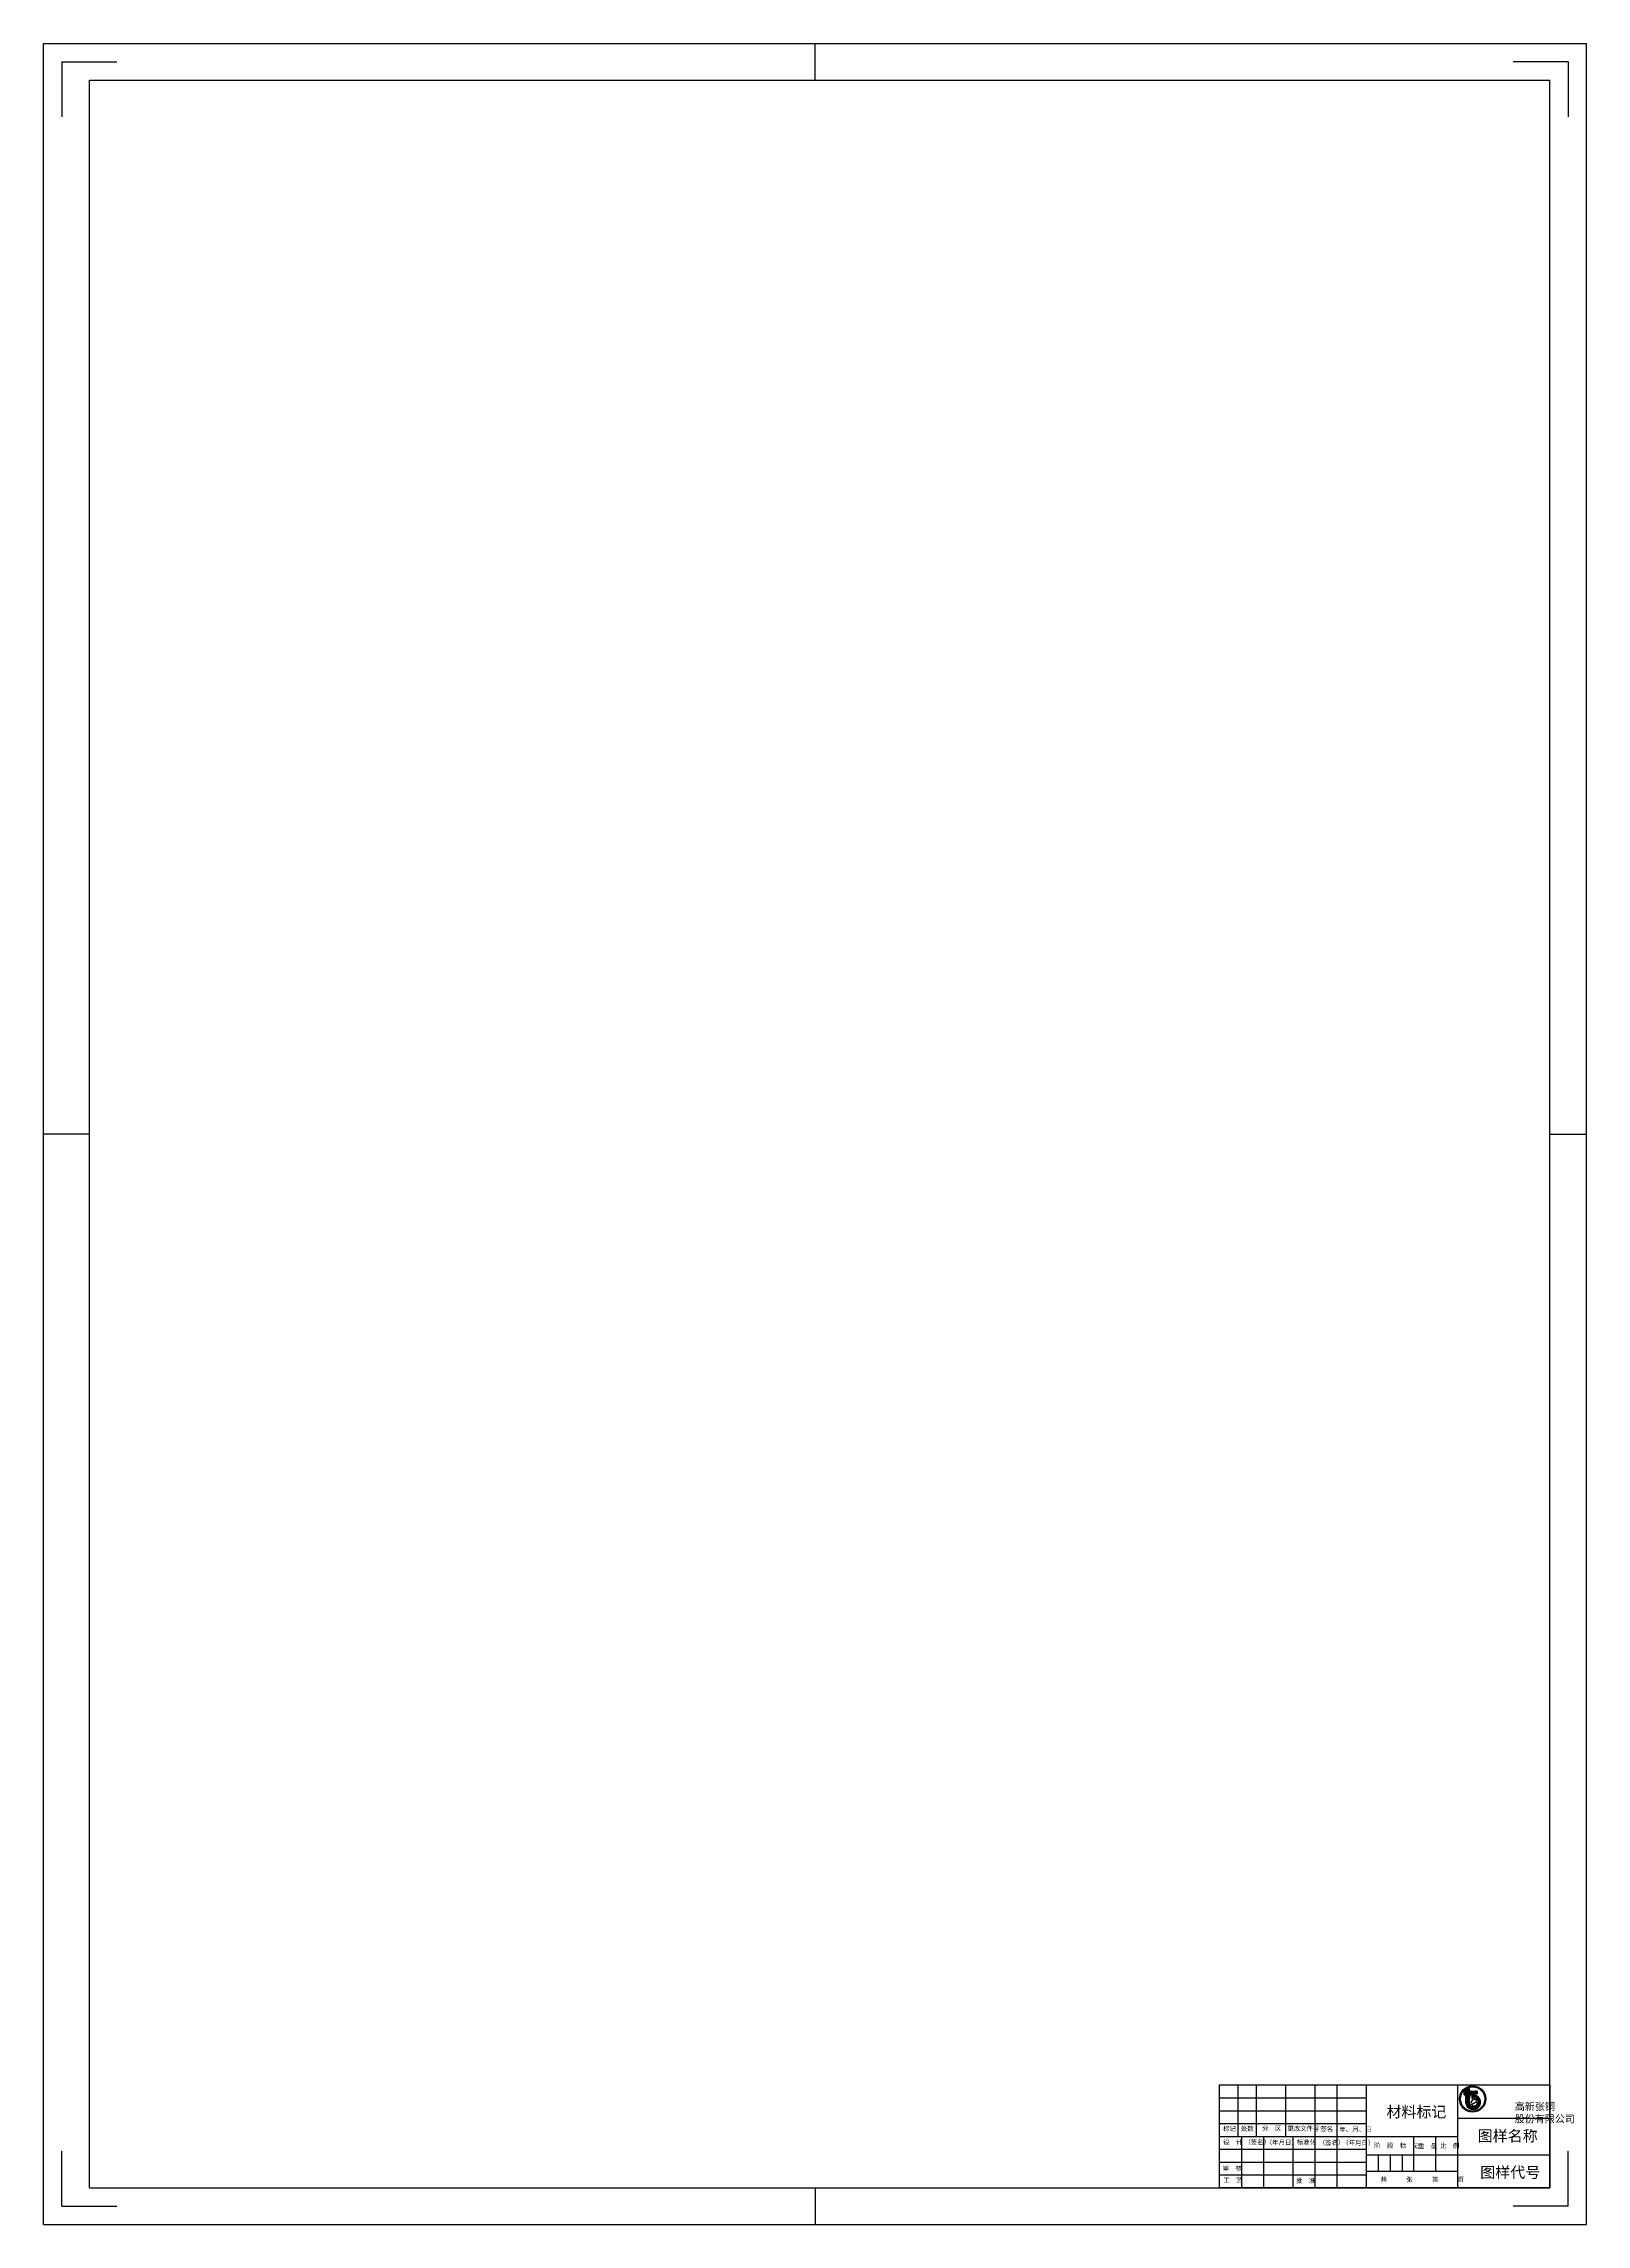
# Model space of a CAD drawing. Header units: metres. Extents: x 4452 to 7344, y -319 to 3013.
# Drawn here: x 6503 to 7344, y -319 to 870 of the extents above; entities that cross this region are included whole.
import ezdxf

# ---------------------------------------------------------------- set-up
doc = ezdxf.new("R2010")
doc.units = ezdxf.units.M
for name, color, linetype in [('总内框线', 7, 'Continuous'), ('标注层', 3, 'Continuous'), ('虚线层', 4, 'Continuous')]:
    doc.layers.add(name, color=color, linetype=linetype)

msp = doc.modelspace()

# ---------------------------------------------------------------- hatches: boundary and pattern name
at = {"layer": '虚线层'}
h = msp.add_hatch(dxfattribs=at)
h.set_pattern_fill('SOLID')
h.paths.add_polyline_path([(7277.55, -248.1), (7277.75, -248.1), (7277.88, -248.11), (7278, -248.14), (7278.12, -248.19), (7278.22, -248.26), (7278.32, -248.34), (7278.4, -248.43), (7278.47, -248.54), (7278.52, -248.66), (7278.54, -248.78), (7278.55, -248.91), (7278.55, -252.34), (7278.65, -252.98), (7278.84, -253.59), (7279.13, -254.17), (7279.51, -254.69), (7279.97, -255.15), (7280.49, -255.52), (7281.07, -255.81), (7281.68, -256), (7282.32, -256.09), (7282.97, -256.08), (7283.6, -255.97), (7284.21, -255.75), (7284.77, -255.45), (7285.28, -255.05), (7285.72, -254.58), (7286.08, -254.04), (7286.35, -253.46), (7286.53, -252.84), (7286.6, -252.2), (7286.56, -251.55), (7286.43, -250.92), (7286.2, -250.32), (7285.87, -249.77), (7285.46, -249.27), (7284.97, -248.84), (7284.43, -248.5), (7283.83, -248.25), (7283.21, -248.1), (7282.56, -248.05), (7281.92, -248.1), (7281.92, -250.16), (7282.29, -249.99), (7282.69, -249.87), (7283.1, -249.83), (7283.51, -249.85), (7283.91, -249.93), (7284.29, -250.08), (7284.65, -250.3), (7284.96, -250.56), (7285.22, -250.88), (7285.44, -251.23), (7285.59, -251.61), (7285.67, -252.01), (7285.69, -252.42), (7285.65, -252.83), (7285.53, -253.23), (7285.36, -253.6), (7285.12, -253.94), (7284.84, -254.23), (7284.51, -254.48), (7284.14, -254.67), (7283.75, -254.79), (7283.34, -254.85), (7282.93, -254.85), (7282.53, -254.77), (7282.14, -254.63), (7281.78, -254.43), (7281.46, -254.18), (7281.18, -253.87), (7280.96, -253.53), (7280.8, -253.15), (7280.7, -252.75), (7280.66, -252.34), (7280.66, -249.41), (7280.7, -249.02), (7280.82, -248.64), (7281, -248.29), (7281.25, -247.99), (7281.56, -247.74), (7281.91, -247.55), (7282.28, -247.44), (7282.68, -247.4), (7284.97, -247.4), (7284.97, -246.19), (7281.47, -246.19), (7281.34, -246.18), (7281.22, -246.15), (7281.1, -246.1), (7281, -246.04), (7280.9, -245.95), (7280.82, -245.86), (7280.75, -245.75), (7280.7, -245.63), (7280.67, -245.51), (7280.66, -245.39), (7280.66, -244.38), (7279.56, -245.12), (7278.55, -245.39), (7278.55, -245.69), (7278.54, -245.81), (7278.52, -245.94), (7278.47, -246.05), (7278.4, -246.16), (7278.32, -246.26), (7278.22, -246.34), (7278.12, -246.4), (7278, -246.45), (7277.88, -246.48), (7277.75, -246.49), (7277.55, -246.49)])

# ---------------------------------------------------------------- linework, layer by layer
for p, q in [((7144.3, -242.67), (7324.3, -242.67)), ((7144.3, -298.67), (7144.3, -242.67)), ((7144.3, -249.67), (7224.3, -249.67)), ((7154.3, -242.67), (7154.3, -270.67)), ((7164.3, -242.67), (7164.3, -270.67)), ((7180.3, -242.67), (7180.3, -270.67)), ((7196.3, -242.67), (7196.3, -270.67)), ((7208.3, -242.67), (7208.3, -298.67)), ((7224.3, -242.67), (7224.3, -298.67)), ((7274.3, -298.67), (7274.3, -242.67)), ((7324.3, -242.67), (7324.3, -298.67)), ((7144.3, -256.67), (7224.3, -256.67)), ((7274.3, -260.67), (7324.3, -260.67)), ((7144.3, -263.67), (7224.3, -263.67)), ((7144.3, -270.67), (7274.3, -270.67)), ((7156.3, -270.67), (7156.3, -298.67)), ((7168.3, -270.67), (7168.3, -298.67)), ((7184.3, -270.67), (7184.3, -298.67)), ((7196.3, -270.67), (7196.3, -298.67)), ((7250.3, -289.67), (7250.3, -270.67)), ((7262.3, -289.67), (7262.3, -270.67)), ((7144.3, -277.67), (7224.3, -277.67)), ((7144.3, -284.67), (7224.3, -284.67)), ((7224.3, -280.67), (7274.3, -280.67)), ((7230.8, -280.67), (7230.8, -289.67)), ((7237.3, -280.67), (7237.3, -289.67)), ((7243.8, -280.67), (7243.8, -289.67)), ((7274.3, -280.67), (7324.3, -280.67)), ((7144.3, -291.67), (7224.3, -291.67)), ((7224.3, -289.67), (7274.3, -289.67)), ((7324.3, -298.67), (7144.3, -298.67))]:
    msp.add_line(p, q)
at = {"layer": '总内框线'}
for p, q in [((6503.3, -318.67), (6503.3, 870.33)), ((6503.3, 870.33), (7344.3, 870.33)), ((6923.8, 850.33), (6923.8, 870.33)), ((7344.3, -318.67), (7344.3, 870.33)), ((6513.3, 860.33), (6543.3, 860.33)), ((6513.3, 860.33), (6513.3, 830.33)), ((7334.3, 860.33), (7304.3, 860.33)), ((7334.3, 860.33), (7334.3, 830.33)), ((6528.3, -298.67), (6528.3, 850.33)), ((6528.3, 850.33), (7324.3, 850.33)), ((7324.3, -298.67), (7324.3, 850.33)), ((6528.3, 275.83), (6503.3, 275.83)), ((7324.3, 275.83), (7344.3, 275.83)), ((6513.3, -308.67), (6513.3, -278.67)), ((7334.3, -308.67), (7334.3, -278.67)), ((6513.3, -308.67), (6543.3, -308.67)), ((6528.3, -298.67), (7324.3, -298.67)), ((6923.8, -298.67), (6923.8, -318.67)), ((7334.3, -308.67), (7304.3, -308.67)), ((6503.3, -318.67), (7344.3, -318.67))]:
    msp.add_line(p, q, dxfattribs=at)
at = {"layer": '虚线层'}
for p, q in [((7277.55, -246.49), (7277.55, -248.1)), ((7277.75, -246.49), (7277.55, -246.49)), ((7277.75, -248.1), (7277.55, -248.1)), ((7278.55, -245.69), (7278.55, -245.39)), ((7278.55, -252.34), (7278.55, -248.91)), ((7280.66, -252.34), (7280.66, -249.41)), ((7284.97, -246.19), (7281.47, -246.19)), ((7281.92, -248.1), (7281.92, -250.16)), ((7284.97, -247.4), (7282.68, -247.4)), ((7284.11, -246.67), (7284.11, -245.67)), ((7284.97, -247.4), (7284.97, -246.19)), ((7281.65, -253.22), (7284.7, -251.46))]:
    msp.add_line(p, q, dxfattribs=at)
for radius in [7.2, 6.64]:
    msp.add_circle((7282.29, -250.3), radius, dxfattribs=at)
for centre, radius, start, end in [((7277.75, -245.69), 0.81, 270, 0), ((7277.75, -248.91), 0.81, 0, 90), ((7282.57, -252.08), 4.03, 183.78, 99.3), ((7281.47, -245.39), 0.81, 180, 270), ((7282.68, -249.41), 2.01, 90, 180), ((7283.18, -252.34), 2.52, 180, 120), ((7283.18, -252.34), 1.76, 30, 187.49), ((7283.18, -252.34), 1.76, 210, 7.49)]:
    msp.add_arc(centre, radius, start, end, dxfattribs=at)

# ---------------------------------------------------------------- texts
at = {"attachment_point": 1}
for s, insert, char_height in [('{\\fSimSun|b0|i0|c134|p2;材料标记}', (7235.27, -254.31), 6), ('{\\fSimSun|b0|i0|c134|p2;标记}', (7146.26, -265.23), 2.5), ('{\\fSimSun|b0|i0|c134|p2;设\u3000计}', (7146.32, -272.57), 2.5), ('{\\fSimSun|b0|i0|c134|p2;处数}', (7155.88, -265.21), 2.5), ('{\\fSimSun|b0|i0|c134|p2;（签名）}', (7157.86, -272.57), 2.5), ('{\\fSimSun|b0|i0|c134|p2;分\u3000区}', (7167.54, -265.09), 2.5), ('{\\fSimSun|b0|i0|c134|p2;\u3000（年月日）}', (7165.99, -272.68), 2.5), ('{\\fSimSun|b0|i0|c134|p2;更改文件号}', (7181.28, -265.14), 2.5), ('{\\fSimSun|b0|i0|c134|p2;标准化}', (7186.39, -272.58), 2.5), ('{\\fSimSun|b0|i0|c134|p2;签名}', (7199.26, -265.4), 2.5), ('{\\fSimSun|b0|i0|c134|p2;（签名）}', (7198.36, -272.83), 2.5), ('{\\fSimSun|b0|i0|c134|p2;年、月、日}', (7209.66, -265.6), 2.5), ('{\\fSimSun|b0|i0|c134|p2;（年月日）}', (7211.23, -272.93), 2.5), ('{\\fSimSun|b0|i0|c134|p2;图样名称}', (7285.04, -267.43), 6), ('{\\fSimSun|b0|i0|c134|p2;阶\u3000段\u3000标\u3000记}', (7228.61, -274.42), 2.5), ('{\\fSimSun|b0|i0|c134|p2;重\u3000量}', (7252.49, -274.64), 2.5), ('{\\fSimSun|b0|i0|c134|p2;比\u3000例}', (7264.54, -274.57), 2.5), ('{\\fSimSun|b0|i0|c134|p2;审\u3000核}', (7146.12, -286.84), 2.5), ('{\\fSimSun|b0|i0|c134|p2;工\u3000艺}', (7146.32, -293.32), 2.5), ('{\\fSimSun|b0|i0|c134|p2;批\u3000准}', (7186.09, -293.64), 2.5), ('{\\fSimSun|b0|i0|c134|p2;共\u3000\u3000\u3000张\u3000\u3000\u3000第\u3000\u3000\u3000页}', (7232.1, -292.94), 2.5), ('{\\fSimSun|b0|i0|c134|p2;图样代号}', (7286.44, -287.31), 6)]:
    msp.add_mtext(s, dxfattribs=dict(at, insert=insert, char_height=char_height))
at = {"layer": '标注层', "insert": (7305.29, -252.44), "char_height": 4, "attachment_point": 1}
msp.add_mtext('{\\fKaiTi_GB2312|b0|i0|c134|p49;高新张铜\\P股份有限公司}', dxfattribs=at)

doc.saveas('drawing.dxf')
